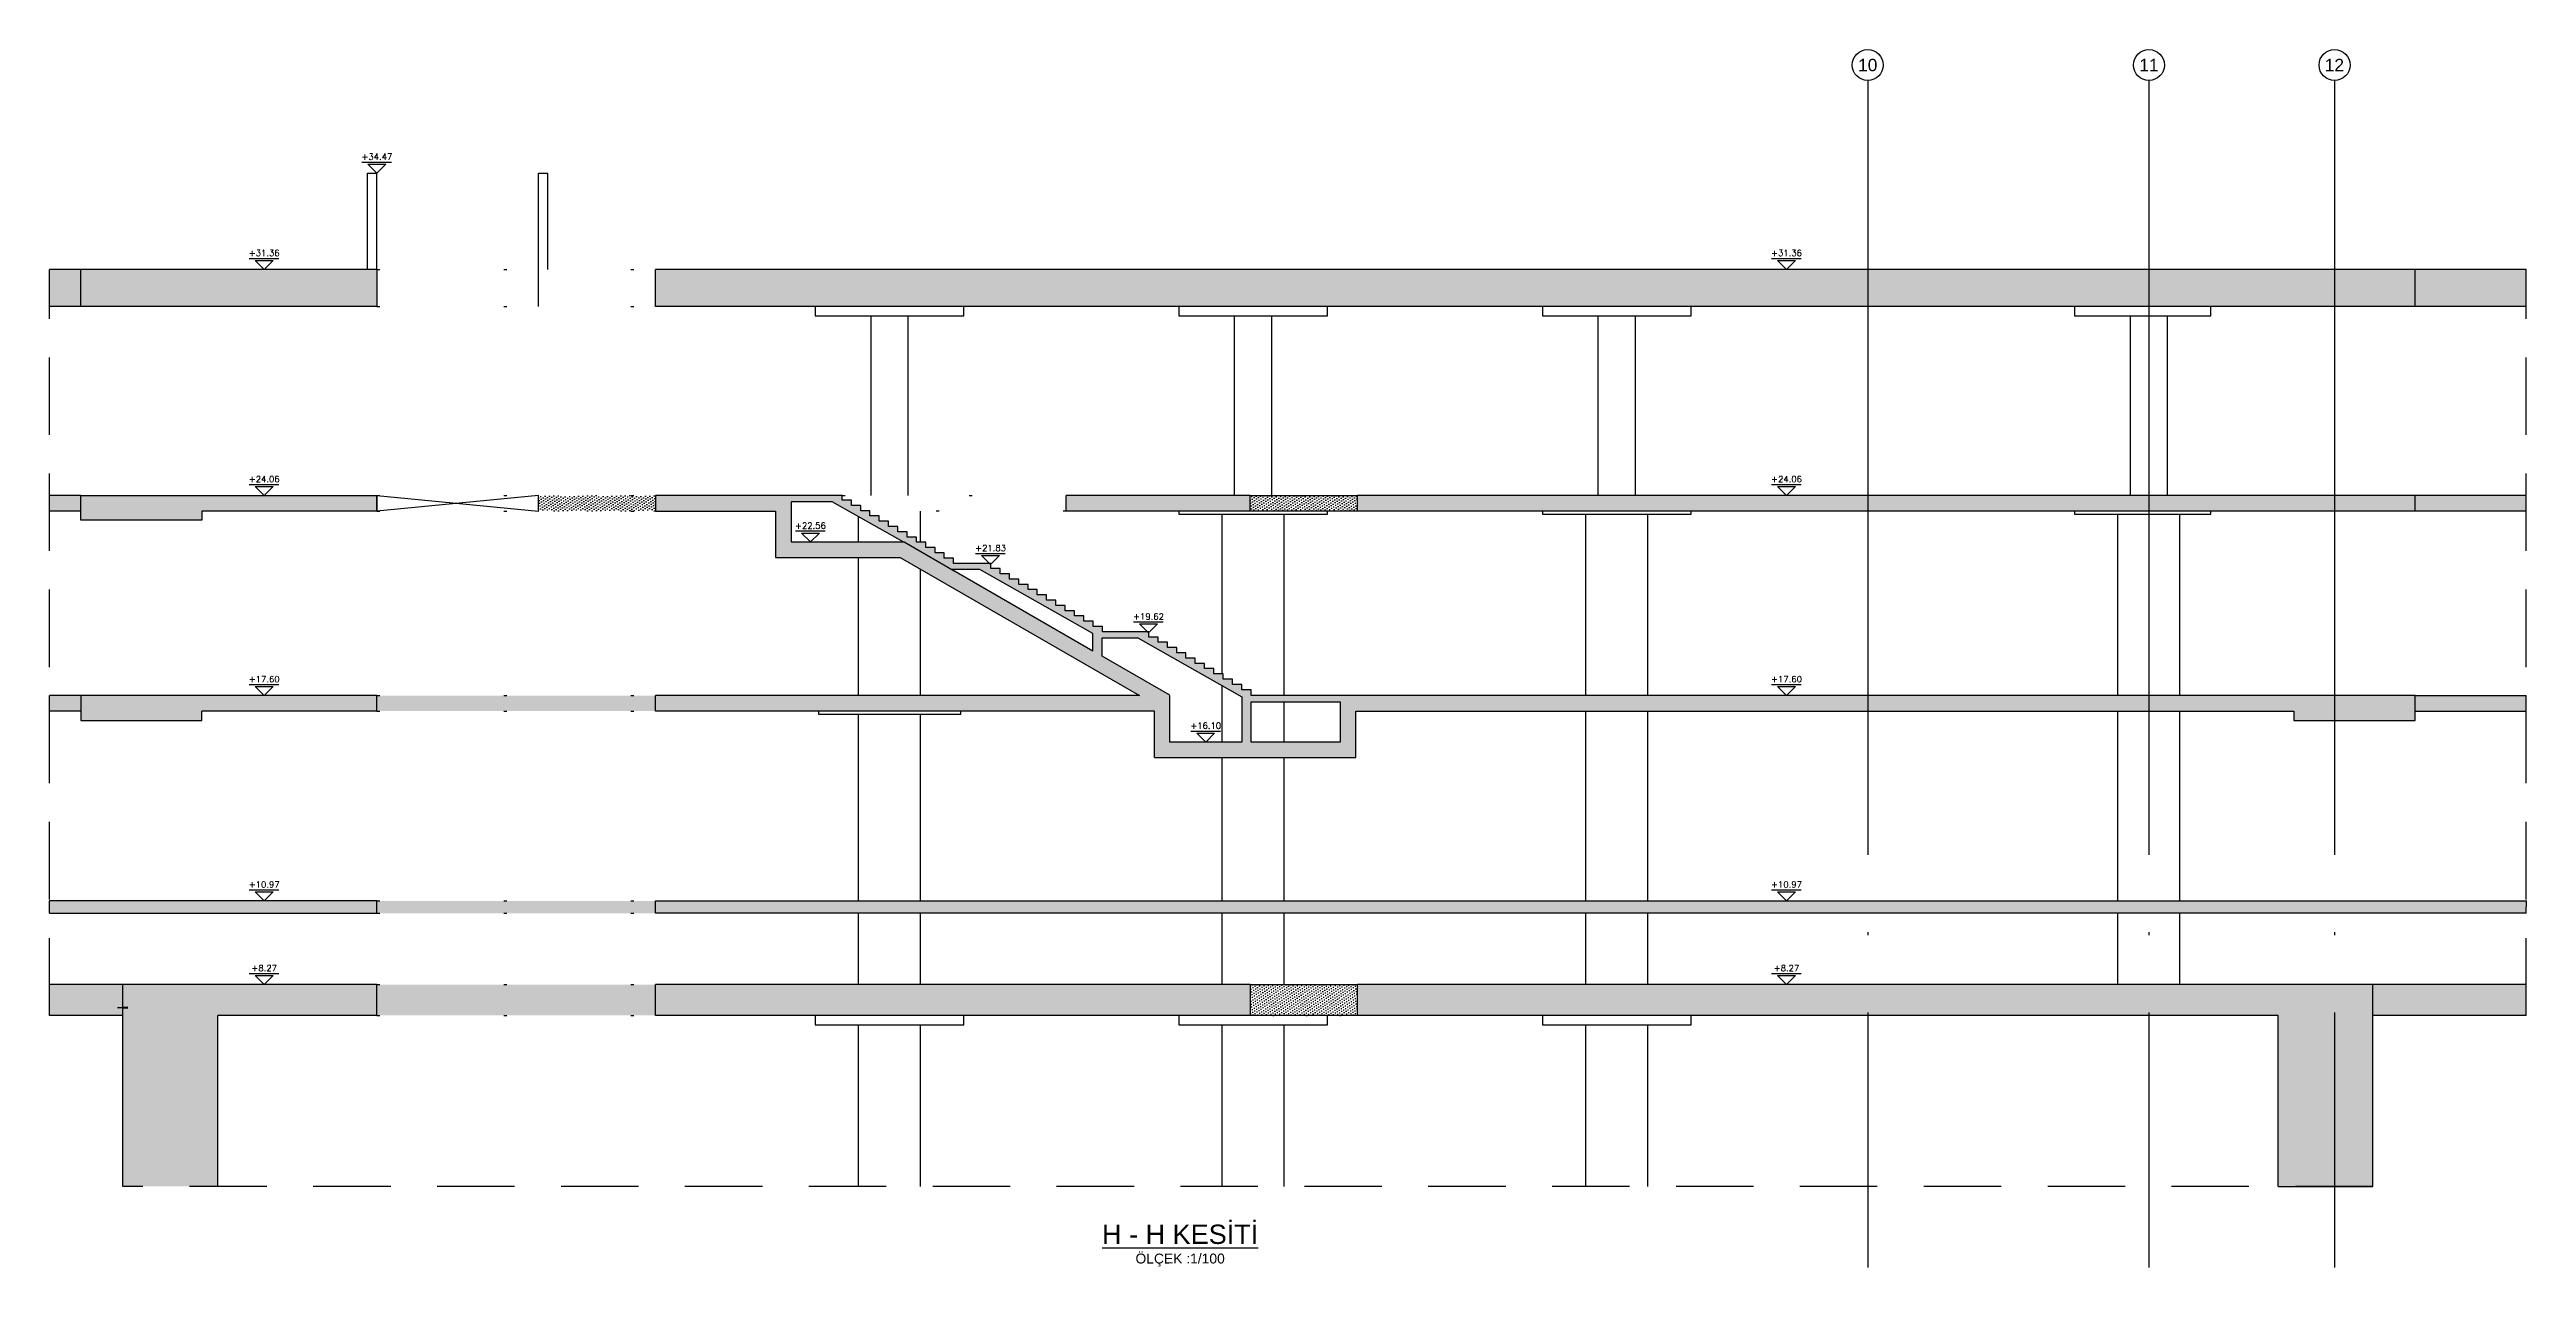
# Model space of a CAD drawing. Header units: millimetres. Extents: x 400392 to 401186, y 4543812 to 4544115.
# Drawn here: x 401105.6 to 401185.6, y 4543907.3 to 4543946.7 of the extents above; entities that cross this region are included whole.
import ezdxf
from ezdxf.enums import TextEntityAlignment as Align

# ---------------------------------------------------------------- set-up
doc = ezdxf.new("R2010")
doc.units = ezdxf.units.MM
for name, pattern in [('ACAD_ISO05W100', [33, 24, -3, 0, -3, 0, -3]), ('AKS', [3, 2.5, -0.25, 0, -0.25]), ('CIZGI', [0.4, 0.25, -0.15]), ('CONTINU', [0]), ('Dot', [4, 0, -4]), ('HIDDEN', [0.375, 0.25, -0.125])]:
    doc.linetypes.add(name, pattern=pattern)
for name, color, linetype in [('aks prota', 2, 'AKS'), ('caks prota', 4, 'Continuous'), ('görünüş prota', 4, 'Continuous'), ('iderzi_PROTA', 3, 'Continuous'), ('kesik prota', 2, 'CIZGI'), ('kesit prota', 1, 'Continuous'), ('kesit tarama prota', 252, 'Continuous'), ('kolon tarama prota', 252, 'Continuous'), ('kot prota', 4, 'Continuous'), ('PRT-CST-rc_level', 6, 'Continuous'), ('PRT-CST-rc_levermark', 4, 'Continuous'), ('st_s_su tutucu', 2, 'Continuous'), ('st_s_ölçü', 4, 'Continuous'), ('t35 prota', 3, 'Continuous'), ('taks prota', 7, 'Continuous'), ('tplan prota', 7, 'Continuous')]:
    doc.layers.add(name, color=color, linetype=linetype)
doc.styles.add('Arial', font='Arial.ttf')
doc.styles.add('OLCU', font='romanstw.shx')
doc.styles.add('TAKS', font='Arial Unicode.ttf')
pattern_1 = [(36, (400946.38578, 4543594.77084), (-0.014547592, 0.087543451), [0, -0.079375])]

msp = doc.modelspace()

# ---------------------------------------------------------------- texts
at = {"layer": 't35 prota', "style": 'Arial'}
msp.add_text('ÖLÇEK :1/100', height=0.32, rotation=0.0117947, dxfattribs=at).set_placement((401142.11844, 4543907.60892), align=Align.MIDDLE)
at = {"layer": 'taks prota', "style": 'TAKS'}
for s, p in [('10', (401164.31924, 4543946.1643)), ('11', (401173.39923, 4543946.1643)), ('12', (401179.38824, 4543946.1643))]:
    msp.add_text(s, height=0.4, dxfattribs=at).set_placement(p, align=Align.MIDDLE_CENTER)
at = {"layer": 'tplan prota', "style": 'Arial'}
msp.add_text('%%UH - H KESİTİ', height=0.625, rotation=0.0117947, dxfattribs=at).set_placement((401142.11826, 4543908.48392), align=Align.MIDDLE)

# ---------------------------------------------------------------- blocks, each defined once
blk = doc.blocks.new('KOTK5')
at = {"layer": 'PRT-CST-rc_levermark'}
blk.add_line((217, 160), (-213, 160), dxfattribs=at)
blk.add_lwpolyline([(130, 130), (-130, 130), (0, 0)], close=True, dxfattribs=at)
at = {"layer": 'PRT-CST-rc_level', "style": 'OLCU'}
blk.add_attdef('000.00', text='', height=90, dxfattribs=at).set_placement((0, 193), align=Align.CENTER)
blk = doc.blocks.new('D')
at = {"layer": 'st_s_su tutucu', "linetype": 'CONTINU', "ltscale": 0.2}
for p, q in [((-39988, 52508), (-39993, 52508)), ((-39993, 52508), (-39993, 52507)), ((-39993, 52507), (-39991, 52506)), ((-39991, 52499), (-39992, 52499)), ((-39992, 52499), (-39992, 52498)), ((-39992, 52498), (-39991, 52498)), ((-39991, 52489), (-39992, 52489)), ((-39992, 52489), (-39992, 52488)), ((-39992, 52488), (-39991, 52488)), ((-39991, 52479), (-39992, 52479)), ((-39992, 52479), (-39992, 52478)), ((-39992, 52478), (-39991, 52478)), ((-39992, 52468), (-39992, 52469)), ((-39992, 52469), (-39991, 52469)), ((-39991, 52468), (-39992, 52468)), ((-39991, 52506), (-39991, 52499)), ((-39991, 52498), (-39991, 52489)), ((-39991, 52488), (-39991, 52479)), ((-39991, 52469), (-39991, 52478)), ((-39991, 52459), (-39991, 52468)), ((-39990, 52506), (-39988, 52507)), ((-39990, 52499), (-39990, 52506)), ((-39989, 52499), (-39990, 52499)), ((-39990, 52489), (-39990, 52498)), ((-39990, 52498), (-39989, 52498)), ((-39989, 52489), (-39990, 52489)), ((-39990, 52479), (-39990, 52488)), ((-39990, 52488), (-39989, 52488)), ((-39989, 52479), (-39990, 52479)), ((-39990, 52478), (-39989, 52478)), ((-39990, 52478), (-39990, 52469)), ((-39990, 52469), (-39989, 52469)), ((-39989, 52468), (-39990, 52468)), ((-39990, 52468), (-39990, 52459)), ((-39989, 52498), (-39989, 52499)), ((-39989, 52488), (-39989, 52489)), ((-39989, 52478), (-39989, 52479)), ((-39989, 52469), (-39989, 52468)), ((-39988, 52507), (-39988, 52508)), ((-39993, 52449), (-39991, 52450)), ((-39993, 52448), (-39993, 52449)), ((-39988, 52448), (-39993, 52448)), ((-39992, 52458), (-39992, 52459)), ((-39992, 52459), (-39991, 52459)), ((-39991, 52458), (-39992, 52458)), ((-39991, 52450), (-39991, 52458)), ((-39990, 52459), (-39989, 52459)), ((-39989, 52458), (-39990, 52458)), ((-39990, 52458), (-39990, 52450)), ((-39990, 52450), (-39988, 52449)), ((-39989, 52459), (-39989, 52458)), ((-39988, 52449), (-39988, 52448))]:
    blk.add_line(p, q, dxfattribs=at)

# ---------------------------------------------------------------- hatches: boundary and pattern name
at = {"layer": 'kesit tarama prota'}
h = msp.add_hatch(color=256, dxfattribs=at)
h.dxf.hatch_style = 1
h.paths.add_polyline_path([(401106.62612, 4543939.56262), (401105.61469, 4543939.56262), (401105.61469, 4543938.36262), (401106.62612, 4543938.36262)])
h.paths.add_polyline_path([(401116.18424, 4543939.56262), (401106.62612, 4543939.56262), (401106.62612, 4543938.36262), (401116.18424, 4543938.36262)])
h = msp.add_hatch(color=256, dxfattribs=at)
h.dxf.hatch_style = 1
h.paths.add_polyline_path([(401181.99064, 4543939.56262), (401125.18424, 4543939.56262), (401125.18424, 4543938.36262), (401181.99064, 4543938.36262)])
h = msp.add_hatch(color=256, dxfattribs=at)
h.dxf.hatch_style = 1
h.paths.add_polyline_path([(401185.58343, 4543939.56262), (401181.99064, 4543939.56262), (401181.99064, 4543938.36262), (401185.58343, 4543938.36262)])
h = msp.add_hatch(color=256, dxfattribs=at)
h.dxf.hatch_style = 1
h.paths.add_polyline_path([(401106.62368, 4543932.26262), (401105.61469, 4543932.26262), (401105.61469, 4543931.76262), (401106.62368, 4543931.76262)])
h.paths.add_polyline_path([(401116.18424, 4543932.26262), (401106.62368, 4543932.26262), (401106.62368, 4543931.46262), (401110.53667, 4543931.46262), (401110.53667, 4543931.76262), (401116.18424, 4543931.76262)])
h = msp.add_hatch(dxfattribs=at)
h.set_pattern_fill('DOTS', color=2, scale=0.05, angle=36)
h.set_pattern_definition(pattern_1)
h.paths.add_polyline_path([(401125.18424, 4543932.26262), (401121.40424, 4543932.26262), (401121.40424, 4543931.76262), (401125.18424, 4543931.76262)])
h = msp.add_hatch(color=256, dxfattribs=at)
h.dxf.hatch_style = 1
h.paths.add_polyline_path([(401181.99064, 4543925.80262), (401144.4071, 4543925.80262), (401144.4071, 4543925.99262), (401144.1071, 4543925.99262), (401144.1071, 4543926.16262), (401143.8071, 4543926.16262), (401143.8071, 4543926.33262), (401143.5071, 4543926.33262), (401143.5071, 4543926.50262), (401143.2071, 4543926.50262), (401143.2071, 4543926.67262), (401142.9071, 4543926.67262), (401142.9071, 4543926.84262), (401142.6071, 4543926.84262), (401142.6071, 4543927.01262), (401142.3071, 4543927.01262), (401142.3071, 4543927.18262), (401142.0071, 4543927.18262), (401142.0071, 4543927.35262), (401141.7071, 4543927.35262), (401141.7071, 4543927.52262), (401141.4071, 4543927.52262), (401141.4071, 4543927.69262), (401141.1071, 4543927.69262), (401141.1071, 4543927.86262), (401139.60709, 4543927.86262), (401139.60709, 4543928.03262), (401139.30709, 4543928.03262), (401139.30709, 4543928.20262), (401139.00709, 4543928.20262), (401139.00709, 4543928.37262), (401138.70709, 4543928.37262), (401138.70709, 4543928.54262), (401138.40709, 4543928.54262), (401138.40709, 4543928.71262), (401138.10709, 4543928.71262), (401138.10709, 4543928.88262), (401137.80709, 4543928.88262), (401137.80709, 4543929.05262), (401137.50709, 4543929.05262), (401137.50709, 4543929.22262), (401137.20709, 4543929.22262), (401137.20709, 4543929.39262), (401136.90709, 4543929.39262), (401136.90709, 4543929.56262), (401136.60709, 4543929.56262), (401136.60709, 4543929.73262), (401136.30709, 4543929.73262), (401136.30709, 4543929.90262), (401136.00709, 4543929.90262), (401136.00709, 4543930.07262), (401134.80477, 4543930.07262), (401134.80477, 4543930.24262), (401134.50477, 4543930.24262), (401134.50477, 4543930.41262), (401134.20477, 4543930.41262), (401134.20477, 4543930.58262), (401133.90477, 4543930.58262), (401133.90477, 4543930.75262), (401133.60477, 4543930.75262), (401133.60477, 4543930.92262), (401133.30477, 4543930.92262), (401133.30477, 4543931.09262), (401133.00477, 4543931.09262), (401133.00477, 4543931.26262), (401132.70477, 4543931.26262), (401132.70477, 4543931.43262), (401132.40477, 4543931.43262), (401132.40477, 4543931.60262), (401132.10477, 4543931.60262), (401132.10477, 4543931.77262), (401131.80477, 4543931.77262), (401131.80477, 4543931.94262), (401131.50477, 4543931.94262), (401131.50477, 4543932.11262), (401131.20477, 4543932.11262), (401131.20477, 4543932.26262), (401125.18424, 4543932.26262), (401125.18424, 4543931.76262), (401129.05505, 4543931.76262), (401129.05505, 4543930.26262), (401133.0787, 4543930.26262), (401140.80364, 4543925.80262), (401125.18424, 4543925.80262), (401125.18424, 4543925.30262), (401141.2901, 4543925.30262), (401141.2901, 4543923.80262), (401147.7901, 4543923.80262), (401147.7901, 4543925.30262), (401178.07764, 4543925.30262), (401178.07764, 4543925.00262), (401181.99064, 4543925.00262)])
h.paths.add_polyline_path([(401134.7542, 4543929.87262), (401135.65437, 4543929.87262), (401139.29909, 4543927.80727), (401139.29909, 4543927.24862)], flags=16)
h.paths.add_polyline_path([(401139.59909, 4543927.07541), (401139.59909, 4543927.66262), (401140.75437, 4543927.66262), (401144.1071, 4543925.76274), (401144.1071, 4543924.30262), (401141.7901, 4543924.30262), (401141.7901, 4543925.81044)], flags=16)
h.paths.add_polyline_path([(401144.4071, 4543925.60262), (401147.2901, 4543925.60262), (401147.2901, 4543924.30262), (401144.4071, 4543924.30262)], flags=16)
h.paths.add_polyline_path([(401133.18146, 4543930.76262), (401129.55505, 4543930.76262), (401129.55505, 4543932.06262), (401130.88734, 4543932.06262)], flags=16)
h = msp.add_hatch(color=256, dxfattribs=at)
h.dxf.hatch_style = 1
h.paths.add_polyline_path([(401144.37727, 4543932.26262), (401138.43727, 4543932.26262), (401138.43727, 4543931.76262), (401144.37727, 4543931.76262)])
h.paths.add_polyline_path([(401181.99064, 4543932.26262), (401147.84786, 4543932.26262), (401147.84786, 4543931.76262), (401181.99064, 4543931.76262)])
h = msp.add_hatch(dxfattribs=at)
h.set_pattern_fill('DOTS', color=2, scale=0.05, angle=36)
h.set_pattern_definition(pattern_1)
h.paths.add_polyline_path([(401147.84786, 4543932.26262), (401144.37727, 4543932.26262), (401144.37727, 4543931.76262), (401147.84786, 4543931.76262)])
h = msp.add_hatch(color=256, dxfattribs=at)
h.dxf.hatch_style = 1
h.paths.add_polyline_path([(401185.58343, 4543932.26262), (401181.99064, 4543932.26262), (401181.99064, 4543931.76262), (401185.58343, 4543931.76262)])
h = msp.add_hatch(color=256, dxfattribs=at)
h.dxf.hatch_style = 1
h.paths.add_polyline_path([(401106.62368, 4543925.80262), (401105.61469, 4543925.80262), (401105.61469, 4543925.30262), (401106.62368, 4543925.30262)])
h.paths.add_polyline_path([(401116.18424, 4543925.80262), (401106.62368, 4543925.80262), (401106.62368, 4543925.00262), (401110.53667, 4543925.00262), (401110.53667, 4543925.30262), (401116.18424, 4543925.30262)])
h = msp.add_hatch(dxfattribs=at)
h.set_pattern_fill('DOTS', color=2, scale=0.05, angle=36)
h.set_pattern_definition(pattern_1)
h.paths.add_polyline_path([(401125.18424, 4543925.80262), (401116.18424, 4543925.80262), (401116.18424, 4543925.30262), (401125.18424, 4543925.30262)])
h = msp.add_hatch(color=256, dxfattribs=at)
h.dxf.hatch_style = 1
h.paths.add_polyline_path([(401185.58343, 4543925.80262), (401181.99064, 4543925.80262), (401181.99064, 4543925.30262), (401185.58343, 4543925.30262)])
h = msp.add_hatch(color=256, dxfattribs=at)
h.dxf.hatch_style = 1
h.paths.add_polyline_path([(401116.18424, 4543919.17262), (401105.61469, 4543919.17262), (401105.61469, 4543918.77262), (401116.18424, 4543918.77262)])
h = msp.add_hatch(dxfattribs=at)
h.set_pattern_fill('DOTS', color=2, scale=0.05, angle=36)
h.set_pattern_definition(pattern_1)
h.paths.add_polyline_path([(401125.18424, 4543919.17262), (401116.18424, 4543919.17262), (401116.18424, 4543918.77262), (401125.18424, 4543918.77262)])
h = msp.add_hatch(color=256, dxfattribs=at)
h.dxf.hatch_style = 1
h.paths.add_polyline_path([(401185.58833, 4543919.17262), (401125.18424, 4543919.17262), (401125.18424, 4543918.77262), (401185.58343, 4543918.77262)])
h = msp.add_hatch(color=256, dxfattribs=at)
h.dxf.hatch_style = 1
h.paths.add_polyline_path([(401111.04363, 4543915.47262), (401116.18424, 4543915.47262), (401116.18424, 4543916.47262), (401105.61469, 4543916.47262), (401105.61469, 4543915.47262), (401107.9803, 4543915.47262), (401107.9803, 4543909.95452), (401111.04363, 4543909.95452)])
h = msp.add_hatch(dxfattribs=at)
h.set_pattern_fill('DOTS', color=2, scale=0.05, angle=36)
h.set_pattern_definition(pattern_1)
h.paths.add_polyline_path([(401125.18424, 4543916.47262), (401116.18424, 4543916.47262), (401116.18424, 4543915.47262), (401125.18424, 4543915.47262)])
h = msp.add_hatch(color=256, dxfattribs=at)
h.dxf.hatch_style = 1
h.paths.add_polyline_path([(401144.37727, 4543916.47262), (401125.18424, 4543916.47262), (401125.18424, 4543915.47262), (401144.37727, 4543915.47262)])
h = msp.add_hatch(dxfattribs=at)
h.set_pattern_fill('DOTS', color=2, scale=0.05, angle=36)
h.set_pattern_definition(pattern_1)
h.paths.add_polyline_path([(401147.84786, 4543916.47262), (401144.37727, 4543916.47262), (401144.37727, 4543915.47262), (401147.84786, 4543915.47262)])
h = msp.add_hatch(color=256, dxfattribs=at)
h.dxf.hatch_style = 1
h.paths.add_polyline_path([(401180.62957, 4543915.47262), (401185.58343, 4543915.47262), (401185.58343, 4543916.47262), (401147.84786, 4543916.47262), (401147.84786, 4543915.47262), (401177.56722, 4543915.47262), (401177.56722, 4543909.95452), (401180.62957, 4543909.95452)])

# ---------------------------------------------------------------- linework, layer by layer
at = {"layer": 'aks prota', "ltscale": 10}
for p, q in [((401164.31924, 4543945.6643), (401164.31924, 4543907.33537)), ((401173.39923, 4543945.6643), (401173.39923, 4543907.33537)), ((401179.39124, 4543945.6643), (401179.39124, 4543907.33537))]:
    msp.add_line(p, q, dxfattribs=at)
at = {"layer": 'caks prota', "ltscale": 0.05}
for centre in [(401164.31924, 4543946.1643), (401173.39923, 4543946.1643), (401179.39124, 4543946.1643)]:
    msp.add_circle(centre, 0.5, dxfattribs=at)
at = {"layer": 'görünüş prota'}
for p, q in [((401132.13812, 4543932.26262), (401132.13812, 4543938.06262)), ((401133.33812, 4543932.26262), (401133.33812, 4543938.06262)), ((401143.8771, 4543932.26262), (401143.8771, 4543938.06262)), ((401145.0771, 4543932.26262), (401145.0771, 4543938.06262)), ((401155.61962, 4543932.26262), (401155.61962, 4543938.06262)), ((401156.81962, 4543932.26262), (401156.81962, 4543938.06262)), ((401172.79923, 4543932.26262), (401172.79923, 4543938.06262)), ((401173.99923, 4543932.26262), (401173.99923, 4543938.06262)), ((401131.73812, 4543930.76262), (401131.73812, 4543931.58051)), ((401133.73812, 4543930.75262), (401133.73812, 4543931.76262)), ((401143.4771, 4543926.50262), (401143.4771, 4543931.66262)), ((401145.4771, 4543925.80262), (401145.4771, 4543931.66262)), ((401155.21962, 4543925.80262), (401155.21962, 4543931.66262)), ((401157.21962, 4543925.80262), (401157.21962, 4543931.66262)), ((401172.39923, 4543925.80262), (401172.39923, 4543931.66262)), ((401174.39923, 4543925.80262), (401174.39923, 4543931.66262)), ((401131.73812, 4543925.80262), (401131.73812, 4543930.26262)), ((401133.73812, 4543925.80262), (401133.73812, 4543929.8819)), ((401143.4771, 4543924.30262), (401143.4771, 4543926.11974)), ((401145.4771, 4543924.30262), (401145.4771, 4543925.60262)), ((401131.73812, 4543919.17262), (401131.73812, 4543925.20262)), ((401133.73812, 4543919.17262), (401133.73812, 4543925.20262)), ((401155.21962, 4543919.17262), (401155.21962, 4543925.30262)), ((401157.21962, 4543919.17262), (401157.21962, 4543925.30262)), ((401172.39923, 4543919.17262), (401172.39923, 4543925.30262)), ((401174.39923, 4543919.17262), (401174.39923, 4543925.30262)), ((401143.4771, 4543919.17262), (401143.4771, 4543923.80262)), ((401145.4771, 4543919.17262), (401145.4771, 4543923.80262)), ((401131.73812, 4543916.47262), (401131.73812, 4543918.77262)), ((401133.73812, 4543916.47262), (401133.73812, 4543918.77262)), ((401143.4771, 4543916.47262), (401143.4771, 4543918.77262)), ((401145.4771, 4543916.47262), (401145.4771, 4543918.77262)), ((401155.21962, 4543916.47262), (401155.21962, 4543918.77262)), ((401157.21962, 4543916.47262), (401157.21962, 4543918.77262)), ((401172.39923, 4543916.47262), (401172.39923, 4543918.77262)), ((401174.39923, 4543916.47262), (401174.39923, 4543918.77262)), ((401131.73812, 4543909.95452), (401131.73812, 4543915.17262)), ((401133.73812, 4543909.95452), (401133.73812, 4543915.17262)), ((401143.4771, 4543909.95452), (401143.4771, 4543915.17262)), ((401145.4771, 4543909.95452), (401145.4771, 4543915.17262)), ((401155.21962, 4543909.95452), (401155.21962, 4543915.17262)), ((401157.21962, 4543909.95452), (401157.21962, 4543915.17262))]:
    msp.add_line(p, q, dxfattribs=at)
for points in [[(401115.88424, 4543939.56262), (401115.88424, 4543942.67262)], [(401115.88424, 4543942.67262), (401116.18424, 4543942.67262)], [(401116.18424, 4543939.56262), (401116.18424, 4543942.67262)], [(401121.40424, 4543938.36262), (401121.40424, 4543942.67262)], [(401121.40424, 4543942.67262), (401121.70424, 4543942.67262)], [(401121.70424, 4543939.56262), (401121.70424, 4543942.67262)], [(401130.33812, 4543938.36262), (401130.33812, 4543938.06262), (401135.13812, 4543938.06262), (401135.13812, 4543938.36262)], [(401142.0771, 4543938.36262), (401142.0771, 4543938.06262), (401146.8771, 4543938.06262), (401146.8771, 4543938.36262)], [(401153.81608, 4543938.36262), (401153.81608, 4543938.06262), (401158.61608, 4543938.06262), (401158.61608, 4543938.36262)], [(401170.9957, 4543938.36262), (401170.9957, 4543938.06262), (401175.3957, 4543938.06262), (401175.3957, 4543938.36262)], [(401144.37727, 4543932.26262), (401147.84786, 4543932.26262)], [(401142.0771, 4543931.76262), (401142.0771, 4543931.66262), (401146.8771, 4543931.66262), (401146.8771, 4543931.76262)], [(401147.84786, 4543931.76262), (401144.37727, 4543931.76262)], [(401153.81608, 4543931.76262), (401153.81608, 4543931.66262), (401158.61608, 4543931.66262), (401158.61608, 4543931.76262)], [(401170.9957, 4543931.76262), (401170.9957, 4543931.66262), (401175.3957, 4543931.66262), (401175.3957, 4543931.76262)], [(401130.43812, 4543925.30262), (401130.43812, 4543925.20262), (401135.03812, 4543925.20262), (401135.03812, 4543925.30262)], [(401144.37727, 4543916.47262), (401147.84786, 4543916.47262)], [(401130.33812, 4543915.47262), (401130.33812, 4543915.17262), (401135.13812, 4543915.17262), (401135.13812, 4543915.47262)], [(401142.0771, 4543915.47262), (401142.0771, 4543915.17262), (401146.8771, 4543915.17262), (401146.8771, 4543915.47262)], [(401147.84786, 4543915.47262), (401144.37727, 4543915.47262)], [(401153.81862, 4543915.47262), (401153.81862, 4543915.17262), (401158.61862, 4543915.17262), (401158.61862, 4543915.47262)]]:
    msp.add_lwpolyline(points, dxfattribs=at)
at = {"layer": 'görünüş prota', "color": 4, "linetype": 'Dot'}
for points in [[(401116.18424, 4543939.56262), (401125.18424, 4543939.56262)], [(401116.18424, 4543938.36262), (401125.18424, 4543938.36262)], [(401116.18424, 4543932.26262), (401125.18424, 4543932.26262)], [(401131.20477, 4543932.26262), (401138.43727, 4543932.26262)], [(401116.18424, 4543931.76262), (401125.18424, 4543931.76262)], [(401138.43727, 4543931.76262), (401132.10477, 4543931.76262)], [(401116.18424, 4543925.80262), (401125.18424, 4543925.80262)], [(401116.18424, 4543925.30262), (401125.18424, 4543925.30262)], [(401116.18424, 4543919.17262), (401125.18424, 4543919.17262)], [(401116.18424, 4543918.77262), (401125.18424, 4543918.77262)], [(401116.18424, 4543916.47262), (401125.18424, 4543916.47262)], [(401116.18424, 4543915.47262), (401125.18424, 4543915.47262)]]:
    msp.add_lwpolyline(points, dxfattribs=at)
at = {"layer": 'iderzi_PROTA', "linetype": 'ACAD_ISO05W100', "ltscale": 2}
for p, q in [((401107.9803, 4543915.47262), (401107.9803, 4543916.47262)), ((401180.62957, 4543915.47262), (401180.62957, 4543916.47262))]:
    msp.add_line(p, q, dxfattribs=at)
at = {"layer": 'kesik prota', "ltscale": 10}
msp.add_line((401180.62957, 4543909.95452), (401107.9803, 4543909.95452), dxfattribs=at)
at = {"layer": 'kesik prota', "linetype": 'HIDDEN', "ltscale": 10}
for points in [[(401105.61469, 4543915.47262), (401105.61469, 4543939.56262)], [(401185.58343, 4543915.47262), (401185.58343, 4543939.56262)]]:
    msp.add_lwpolyline(points, dxfattribs=at)
at = {"layer": 'kesik prota', "ltscale": 10}
msp.add_lwpolyline([(401133.18146, 4543930.76262), (401133.21267, 4543930.76262), (401134.81828, 4543929.83562)], dxfattribs=at)
at = {"layer": 'kesit prota', "color": 1}
for p, q in [((401116.18424, 4543939.56262), (401105.61469, 4543939.56262)), ((401116.18424, 4543939.56262), (401116.18424, 4543938.36262)), ((401185.58343, 4543939.56262), (401125.18424, 4543939.56262)), ((401125.18424, 4543938.36262), (401125.18424, 4543939.56262)), ((401116.18424, 4543938.36262), (401105.61469, 4543938.36262)), ((401185.58343, 4543938.36262), (401125.18424, 4543938.36262)), ((401144.37727, 4543932.26262), (401138.43727, 4543932.26262)), ((401138.43727, 4543931.76262), (401138.43727, 4543932.26262)), ((401144.37727, 4543931.76262), (401144.37727, 4543932.26262)), ((401185.58343, 4543932.26262), (401147.84786, 4543932.26262)), ((401147.84786, 4543931.76262), (401147.84786, 4543932.26262)), ((401181.99064, 4543931.76262), (401181.99064, 4543932.26262)), ((401144.37727, 4543931.76262), (401138.43727, 4543931.76262)), ((401185.58343, 4543931.76262), (401147.84786, 4543931.76262)), ((401106.62368, 4543925.80262), (401105.61469, 4543925.80262)), ((401116.18424, 4543925.30262), (401116.18424, 4543925.80262)), ((401125.18424, 4543925.30262), (401125.18424, 4543925.80262)), ((401106.62368, 4543925.30262), (401105.61469, 4543925.30262)), ((401116.18424, 4543925.30262), (401110.53667, 4543925.30262)), ((401141.2901, 4543925.30262), (401125.18424, 4543925.30262)), ((401141.2901, 4543923.80262), (401141.2901, 4543925.30262)), ((401147.7901, 4543923.80262), (401147.7901, 4543925.30262)), ((401141.2901, 4543923.80262), (401147.7901, 4543923.80262)), ((401116.18424, 4543916.47262), (401105.61469, 4543916.47262)), ((401116.18424, 4543915.47262), (401116.18424, 4543916.47262)), ((401144.37727, 4543916.47262), (401125.18424, 4543916.47262)), ((401125.18424, 4543915.47262), (401125.18424, 4543916.47262)), ((401144.37727, 4543916.47262), (401144.37727, 4543915.47262)), ((401185.58343, 4543916.47262), (401147.84786, 4543916.47262)), ((401147.84786, 4543915.47262), (401147.84786, 4543916.47262)), ((401107.9803, 4543915.47262), (401105.61469, 4543915.47262)), ((401107.9803, 4543909.95452), (401107.9803, 4543915.47262)), ((401116.18424, 4543915.47262), (401111.04363, 4543915.47262)), ((401111.04363, 4543909.95452), (401111.04363, 4543915.47262)), ((401144.37727, 4543915.47262), (401125.18424, 4543915.47262)), ((401177.56722, 4543915.47262), (401147.84786, 4543915.47262)), ((401177.56722, 4543909.95452), (401177.56722, 4543915.47262)), ((401185.58343, 4543915.47262), (401180.62957, 4543915.47262)), ((401180.62957, 4543909.95452), (401180.62957, 4543915.47262))]:
    msp.add_line(p, q, dxfattribs=at)
at = {"layer": 'kesit prota'}
for p, q in [((401106.62612, 4543938.36262), (401106.62612, 4543939.56262)), ((401181.99064, 4543938.36262), (401181.99064, 4543939.56262))]:
    msp.add_line(p, q, dxfattribs=at)
at = {"layer": 'kesit prota', "color": 1}
for points in [[(401106.62368, 4543932.26262), (401105.61469, 4543932.26262)], [(401106.62368, 4543931.76262), (401105.61469, 4543931.76262)], [(401129.05505, 4543931.76262), (401129.05505, 4543930.26262), (401133.0787, 4543930.26262), (401140.80364, 4543925.80262), (401125.18424, 4543925.80262)], [(401135.65437, 4543929.87262), (401134.7542, 4543929.87262), (401139.29909, 4543927.24862), (401139.29909, 4543927.80727), (401135.65437, 4543929.87262)], [(401141.7901, 4543925.81044), (401139.59909, 4543927.07541), (401139.59909, 4543927.66262), (401140.75437, 4543927.66262), (401144.1071, 4543925.76274), (401144.1071, 4543924.30262)], [(401144.1071, 4543924.30262), (401141.7901, 4543924.30262), (401141.7901, 4543925.80262)]]:
    msp.add_lwpolyline(points, dxfattribs=at)
for points in [[(401106.62368, 4543932.26262), (401116.18424, 4543932.26262), (401116.18424, 4543931.76262), (401110.53667, 4543931.76262), (401110.53667, 4543931.46262), (401106.62368, 4543931.46262)], [(401133.18146, 4543930.76262), (401130.88734, 4543932.06262), (401129.55505, 4543932.06262), (401129.55505, 4543930.76262)], [(401144.4071, 4543925.60262), (401147.2901, 4543925.60262), (401147.2901, 4543924.30262), (401144.4071, 4543924.30262)]]:
    msp.add_lwpolyline(points, close=True, dxfattribs=at)
at = {"layer": 'kesit prota'}
for points in [[(401147.7901, 4543925.30262), (401178.07764, 4543925.30262), (401178.07764, 4543925.00262), (401181.99064, 4543925.00262), (401181.99064, 4543925.80262), (401144.4071, 4543925.80262), (401144.4071, 4543925.99262), (401144.1071, 4543925.99262), (401144.1071, 4543926.16262), (401143.8071, 4543926.16262), (401143.8071, 4543926.33262), (401143.5071, 4543926.33262), (401143.5071, 4543926.50262), (401143.2071, 4543926.50262), (401143.2071, 4543926.67262), (401142.9071, 4543926.67262), (401142.9071, 4543926.84262), (401142.6071, 4543926.84262), (401142.6071, 4543927.01262), (401142.3071, 4543927.01262), (401142.3071, 4543927.18262), (401142.0071, 4543927.18262), (401142.0071, 4543927.35262), (401141.7071, 4543927.35262), (401141.7071, 4543927.52262), (401141.4071, 4543927.52262), (401141.4071, 4543927.69262), (401141.1071, 4543927.69262), (401141.1071, 4543927.86262), (401139.60709, 4543927.86262), (401139.60709, 4543928.03262), (401139.30709, 4543928.03262), (401139.30709, 4543928.20262), (401139.00709, 4543928.20262), (401139.00709, 4543928.37262), (401138.70709, 4543928.37262), (401138.70709, 4543928.54262), (401138.40709, 4543928.54262), (401138.40709, 4543928.71262), (401138.10709, 4543928.71262), (401138.10709, 4543928.88262), (401137.80709, 4543928.88262), (401137.80709, 4543929.05262), (401137.50709, 4543929.05262), (401137.50709, 4543929.22262), (401137.20709, 4543929.22262), (401137.20709, 4543929.39262), (401136.90709, 4543929.39262), (401136.90709, 4543929.56262), (401136.60709, 4543929.56262), (401136.60709, 4543929.73262), (401136.30709, 4543929.73262), (401136.30709, 4543929.90262), (401136.00709, 4543929.90262), (401136.00709, 4543930.07262), (401134.80477, 4543930.07262), (401134.80477, 4543930.24262), (401134.50477, 4543930.24262), (401134.50477, 4543930.41262), (401134.20477, 4543930.41262), (401134.20477, 4543930.58262), (401133.90477, 4543930.58262), (401133.90477, 4543930.75262), (401133.60477, 4543930.75262), (401133.60477, 4543930.92262), (401133.30477, 4543930.92262), (401133.30477, 4543931.09262), (401133.00477, 4543931.09262), (401133.00477, 4543931.26262), (401132.70477, 4543931.26262), (401132.70477, 4543931.43262), (401132.40477, 4543931.43262), (401132.40477, 4543931.60262), (401132.10477, 4543931.60262), (401132.10477, 4543931.77262), (401131.80477, 4543931.77262), (401131.80477, 4543931.94262), (401131.50477, 4543931.94262), (401131.50477, 4543932.11262), (401131.20477, 4543932.11262), (401131.20477, 4543932.26262), (401125.18424, 4543932.26262), (401125.18424, 4543931.76262), (401129.05505, 4543931.76262)], [(401116.18424, 4543925.80262), (401106.62368, 4543925.80262), (401106.62368, 4543925.00262), (401110.53667, 4543925.00262), (401110.53667, 4543925.30262)], [(401181.99064, 4543925.80262), (401185.58343, 4543925.80262)], [(401181.99064, 4543925.30262), (401185.58343, 4543925.30262)], [(401105.61469, 4543918.77262), (401116.18424, 4543918.77262), (401116.18424, 4543919.17262), (401105.61469, 4543919.17262)], [(401185.58343, 4543918.77262), (401125.18424, 4543918.77262), (401125.18424, 4543919.17262), (401185.58833, 4543919.17262)], [(401185.58343, 4543918.77262), (401185.58833, 4543919.17262)], [(401185.58343, 4543915.47262), (401185.58343, 4543916.47262)]]:
    msp.add_lwpolyline(points, dxfattribs=at)
at = {"layer": 'kesit tarama prota'}
for points in [[(401105.61469, 4543938.36262), (401105.61469, 4543939.56262)], [(401185.58343, 4543938.36262), (401185.58343, 4543939.56262)], [(401105.61469, 4543931.76262), (401105.61469, 4543932.26262)], [(401185.58343, 4543931.76262), (401185.58343, 4543932.26262)], [(401105.61469, 4543925.30262), (401105.61469, 4543925.80262)], [(401185.58343, 4543925.30262), (401185.58343, 4543925.80262)], [(401105.61469, 4543918.77262), (401105.61469, 4543919.17262)], [(401177.56722, 4543909.95452), (401180.62957, 4543909.95452)]]:
    msp.add_lwpolyline(points, dxfattribs=at)
at = {"layer": 'kolon tarama prota', "color": 2}
msp.add_lwpolyline([(401116.18424, 4543931.76262), (401116.18424, 4543932.26262), (401121.40424, 4543931.76262), (401121.40424, 4543932.26262), (401116.18424, 4543931.76262), (401116.18424, 4543932.26262)], dxfattribs=at)

# ---------------------------------------------------------------- block references
at = {"layer": 'kot prota', "linetype": 'CONTINU', "ltscale": 0.1}
ref = msp.add_blockref('KOTK5', (401116.18424, 4543942.67262), dxfattribs=dict(at, xscale=-0.002222222222222221, yscale=0.002222222222222221, zscale=0.002222222222222222, rotation=1.399620875197627e-05))
ref.add_attrib('000.00', '+34.47', dxfattribs={"layer": 'PRT-CST-rc_level', "height": 0.2, "rotation": 0.000014, "style": 'OLCU'}).set_placement((401116.18424, 4543943.10181), align=Align.CENTER)
ref = msp.add_blockref('KOTK5', (401112.54657, 4543939.56262), dxfattribs=dict(at, xscale=-0.002222222222222222, yscale=0.002222222222222222, zscale=0.002222222222222222, rotation=359.9999999999902))
ref.add_attrib('000.00', '+31.36', dxfattribs={"layer": 'PRT-CST-rc_level', "height": 0.2, "style": 'OLCU'}).set_placement((401112.54657, 4543939.99181), align=Align.CENTER)
ref = msp.add_blockref('KOTK5', (401161.69774, 4543939.56262), dxfattribs=dict(at, xscale=-0.002222222222222222, yscale=0.002222222222222222, zscale=0.002222222222222222, rotation=359.9999999999902))
ref.add_attrib('000.00', '+31.36', dxfattribs={"layer": 'PRT-CST-rc_level', "height": 0.2, "style": 'OLCU'}).set_placement((401161.69774, 4543939.99181), align=Align.CENTER)
ref = msp.add_blockref('KOTK5', (401112.54657, 4543932.26262), dxfattribs=dict(at, xscale=-0.002222222222222222, yscale=0.002222222222222222, zscale=0.002222222222222222, rotation=359.9999999999902))
ref.add_attrib('000.00', '+24.06', dxfattribs={"layer": 'PRT-CST-rc_level', "height": 0.2, "style": 'OLCU'}).set_placement((401112.54657, 4543932.69181), align=Align.CENTER)
ref = msp.add_blockref('KOTK5', (401161.69774, 4543932.26262), dxfattribs=dict(at, xscale=-0.002222222222222222, yscale=0.002222222222222222, zscale=0.002222222222222222, rotation=359.9999999999902))
ref.add_attrib('000.00', '+24.06', dxfattribs={"layer": 'PRT-CST-rc_level', "height": 0.2, "style": 'OLCU'}).set_placement((401161.69774, 4543932.69181), align=Align.CENTER)
ref = msp.add_blockref('KOTK5', (401130.18247, 4543930.76262), dxfattribs=dict(at, xscale=-0.002222222222222222, yscale=0.002222222222222222, zscale=0.002222222222222222, rotation=359.9999999999902))
ref.add_attrib('000.00', '+22.56', dxfattribs={"layer": 'PRT-CST-rc_level', "height": 0.2, "style": 'OLCU'}).set_placement((401130.18247, 4543931.19181), align=Align.CENTER)
ref = msp.add_blockref('KOTK5', (401135.99909, 4543930.03562), dxfattribs=dict(at, xscale=-0.002222222222222222, yscale=0.002222222222222222, zscale=0.002222222222222222, rotation=359.9999999999902))
ref.add_attrib('000.00', '+21.83', dxfattribs={"layer": 'PRT-CST-rc_level', "height": 0.2, "style": 'OLCU'}).set_placement((401135.99909, 4543930.46481), align=Align.CENTER)
ref = msp.add_blockref('KOTK5', (401141.0991, 4543927.82562), dxfattribs=dict(at, xscale=-0.002222222222222222, yscale=0.002222222222222222, zscale=0.002222222222222222, rotation=359.9999999999902))
ref.add_attrib('000.00', '+19.62', dxfattribs={"layer": 'PRT-CST-rc_level', "height": 0.2, "style": 'OLCU'}).set_placement((401141.0991, 4543928.25481), align=Align.CENTER)
ref = msp.add_blockref('KOTK5', (401112.54657, 4543925.80262), dxfattribs=dict(at, xscale=-0.002222222222222222, yscale=0.002222222222222222, zscale=0.002222222222222222, rotation=359.9999999999902))
ref.add_attrib('000.00', '+17.60', dxfattribs={"layer": 'PRT-CST-rc_level', "height": 0.2, "style": 'OLCU'}).set_placement((401112.54657, 4543926.23181), align=Align.CENTER)
ref = msp.add_blockref('KOTK5', (401161.69774, 4543925.80262), dxfattribs=dict(at, xscale=-0.002222222222222222, yscale=0.002222222222222222, zscale=0.002222222222222222, rotation=359.9999999999902))
ref.add_attrib('000.00', '+17.60', dxfattribs={"layer": 'PRT-CST-rc_level', "height": 0.2, "style": 'OLCU'}).set_placement((401161.69774, 4543926.23181), align=Align.CENTER)
ref = msp.add_blockref('KOTK5', (401142.9446, 4543924.30262), dxfattribs=dict(at, xscale=-0.002222222222222222, yscale=0.002222222222222222, zscale=0.002222222222222222, rotation=359.9999999999902))
ref.add_attrib('000.00', '+16.10', dxfattribs={"layer": 'PRT-CST-rc_level', "height": 0.2, "style": 'OLCU'}).set_placement((401142.9446, 4543924.73181), align=Align.CENTER)
ref = msp.add_blockref('KOTK5', (401112.54657, 4543919.17262), dxfattribs=dict(at, xscale=-0.002222222222222222, yscale=0.002222222222222222, zscale=0.002222222222222222, rotation=359.9999999999902))
ref.add_attrib('000.00', '+10.97', dxfattribs={"layer": 'PRT-CST-rc_level', "height": 0.2, "style": 'OLCU'}).set_placement((401112.54657, 4543919.60181), align=Align.CENTER)
ref = msp.add_blockref('KOTK5', (401161.69774, 4543919.17262), dxfattribs=dict(at, xscale=-0.002222222222222222, yscale=0.002222222222222222, zscale=0.002222222222222222, rotation=359.9999999999902))
ref.add_attrib('000.00', '+10.97', dxfattribs={"layer": 'PRT-CST-rc_level', "height": 0.2, "style": 'OLCU'}).set_placement((401161.69774, 4543919.60181), align=Align.CENTER)
ref = msp.add_blockref('KOTK5', (401112.54657, 4543916.47262), dxfattribs=dict(at, xscale=-0.002222222222222222, yscale=0.002222222222222222, zscale=0.002222222222222222, rotation=359.9999999999902))
ref.add_attrib('000.00', '+8.27', dxfattribs={"layer": 'PRT-CST-rc_level', "height": 0.2, "style": 'OLCU'}).set_placement((401112.54657, 4543916.90181), align=Align.CENTER)
ref = msp.add_blockref('KOTK5', (401161.69774, 4543916.47262), dxfattribs=dict(at, xscale=-0.002222222222222222, yscale=0.002222222222222222, zscale=0.002222222222222222, rotation=359.9999999999902))
ref.add_attrib('000.00', '+8.27', dxfattribs={"layer": 'PRT-CST-rc_level', "height": 0.2, "style": 'OLCU'}).set_placement((401161.69774, 4543916.90181), align=Align.CENTER)
at = {"layer": 'st_s_ölçü', "xscale": 0.004999999999999998, "yscale": 0.004999999999999998, "zscale": 0.004999999999999998, "rotation": 270}
msp.add_blockref('D', (400845.58935, 4543715.77146), dxfattribs=at)

msp.set_redraw_order([(e.dxf.handle, doc.entitydb.next_handle()) for e in msp.query("TEXT MTEXT ATTDEF DIMENSION ARC_DIMENSION")])  # texts and dimensions are drawn at this point

doc.saveas('drawing.dxf')
